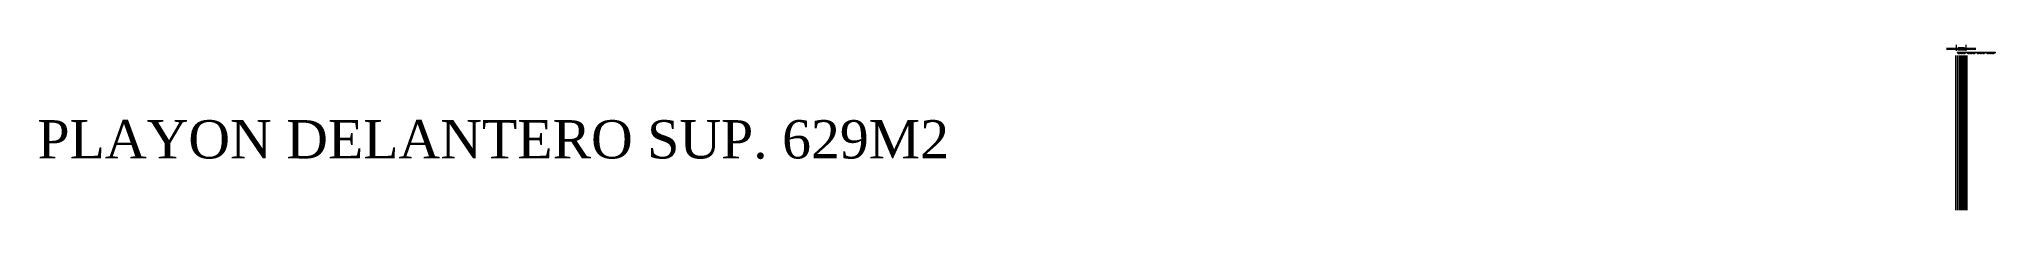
# Model space of a CAD drawing. Header units: millimetres. Extents: x 1972 to 5740, y 370 to 952.
# Drawn here: x 2702 to 2753.2, y 514.5 to 518.8 of the extents above; entities that cross this region are included whole.
import ezdxf

# ---------------------------------------------------------------- set-up
doc = ezdxf.new("R2010")
doc.units = ezdxf.units.MM
doc.header["$LTSCALE"] = 15
for name, color, linetype, lineweight in [('000 ALE 00', 24, 'Continuous', 0), ('000 ALE GRIS MEDIO', 252, 'Continuous', 0), ('000 ALE MUROS NUEVOS', 20, 'Continuous', 5)]:
    doc.layers.add(name, color=color, linetype=linetype, lineweight=lineweight)

msp = doc.modelspace()

# ---------------------------------------------------------------- texts
at = {"layer": '000 ALE MUROS NUEVOS', "insert": (2713.91917, 516.34333), "char_height": 1, "attachment_point": 5}
msp.add_mtext_dynamic_manual_height_columns('\\pxqc;{\\fTimes New Roman|b0|i0|c0|p18;PLAYON DELANTERO SUP. 629M2}', width=55.2402706, gutter_width=62.5, heights=[12.19901], dxfattribs=at)

# ---------------------------------------------------------------- linework, layer by layer
at = {"layer": '000 ALE 00'}
for p, q in [((2752.17692, 518.65835), (2752.17692, 518.82082)), ((2752.21992, 518.74542), (2752.38692, 518.74542)), ((2752.42992, 518.65835), (2752.42992, 518.82082)), ((2751.91304, 518.73263), (2752.67753, 518.73263)), ((2751.91304, 518.70963), (2752.67753, 518.70963)), ((2751.91304, 518.70463), (2752.67753, 518.70463)), ((2752.13392, 518.70463), (2752.16192, 518.73263)), ((2752.16133, 518.70463), (2752.20133, 518.70463)), ((2752.16133, 514.50183), (2752.16133, 518.54183)), ((2752.21992, 518.70463), (2752.19192, 518.73263)), ((2752.19192, 518.62363), (2753.19192, 518.62363)), ((2752.21842, 518.70463), (2752.21842, 518.66839)), ((2752.21842, 518.68651), (2752.38842, 518.68651)), ((2752.25242, 518.70463), (2752.25742, 518.70963)), ((2752.25242, 518.70463), (2752.25242, 518.66839)), ((2752.25983, 514.50183), (2752.25983, 518.54183)), ((2752.28642, 518.70463), (2752.28142, 518.70963)), ((2752.28642, 518.70463), (2752.28642, 518.66839)), ((2752.32042, 518.70463), (2752.32542, 518.70963)), ((2752.32042, 518.70463), (2752.32042, 518.66839)), ((2752.35442, 518.70463), (2752.34942, 518.70963)), ((2752.35442, 518.70463), (2752.35442, 518.66839)), ((2752.35833, 514.50183), (2752.35833, 518.54183)), ((2752.38692, 518.70463), (2752.41492, 518.73263)), ((2752.38842, 518.70463), (2752.38842, 518.66839)), ((2752.47292, 518.70463), (2752.44492, 518.73263)), ((2752.45683, 514.50183), (2752.45683, 518.54183))]:
    msp.add_line(p, q, dxfattribs=at)
for points in [[(2752.19192, 518.73263), (2752.19192, 518.73263), (2752.21992, 518.70463), (2752.25242, 518.70463), (2752.25742, 518.70963), (2752.28142, 518.70963), (2752.28642, 518.70463), (2752.32042, 518.70463), (2752.32542, 518.70963), (2752.34942, 518.70963), (2752.35442, 518.70463), (2752.38692, 518.70463), (2752.41492, 518.73263), (2752.44492, 518.73263)], [(2752.19192, 518.61905), (2752.19192, 518.61905), (2752.21992, 518.59105), (2752.25242, 518.59105), (2752.25742, 518.59605), (2752.28142, 518.59605), (2752.28642, 518.59105), (2752.32042, 518.59105), (2752.32542, 518.59605), (2752.34942, 518.59605), (2752.35442, 518.59105), (2752.38692, 518.59105), (2752.41492, 518.61905), (2752.44492, 518.61905)], [(2752.19192, 518.61905), (2752.21992, 518.59105), (2752.25242, 518.59105), (2752.25742, 518.59605), (2752.28142, 518.59605), (2752.28642, 518.59105), (2752.32042, 518.59105), (2752.32542, 518.59605), (2752.34942, 518.59605), (2752.35442, 518.59105), (2752.38692, 518.59105), (2752.41492, 518.61905), (2752.44492, 518.61905), (2752.47292, 518.59105), (2752.50542, 518.59105), (2752.51042, 518.59605), (2752.53442, 518.59605), (2752.53942, 518.59105), (2752.57342, 518.59105), (2752.57842, 518.59605), (2752.60242, 518.59605), (2752.60742, 518.59105), (2752.63992, 518.59105), (2752.66792, 518.61905), (2752.69792, 518.61905), (2752.72592, 518.59105), (2752.75842, 518.59105), (2752.76342, 518.59605), (2752.78742, 518.59605), (2752.79242, 518.59105), (2752.82642, 518.59105), (2752.83142, 518.59605), (2752.85542, 518.59605), (2752.86042, 518.59105), (2752.89292, 518.59105), (2752.92092, 518.61905), (2752.95092, 518.61905), (2752.97892, 518.59105), (2753.01142, 518.59105), (2753.01642, 518.59605), (2753.04042, 518.59605), (2753.04542, 518.59105), (2753.07942, 518.59105), (2753.08442, 518.59605), (2753.10842, 518.59605), (2753.11342, 518.59105), (2753.14592, 518.59105), (2753.17392, 518.61905), (2753.20392, 518.61905)], [(2752.44492, 518.61905), (2752.44492, 518.61905), (2752.47292, 518.59105), (2752.50542, 518.59105), (2752.51042, 518.59605), (2752.53442, 518.59605), (2752.53942, 518.59105), (2752.57342, 518.59105), (2752.57842, 518.59605), (2752.60242, 518.59605), (2752.60742, 518.59105), (2752.63992, 518.59105), (2752.66792, 518.61905), (2752.69792, 518.61905)], [(2752.69792, 518.61905), (2752.69792, 518.61905), (2752.72592, 518.59105), (2752.75842, 518.59105), (2752.76342, 518.59605), (2752.78742, 518.59605), (2752.79242, 518.59105), (2752.82642, 518.59105), (2752.83142, 518.59605), (2752.85542, 518.59605), (2752.86042, 518.59105), (2752.89292, 518.59105), (2752.92092, 518.61905), (2752.95092, 518.61905)], [(2752.95092, 518.61905), (2752.95092, 518.61905), (2752.97892, 518.59105), (2753.01142, 518.59105), (2753.01642, 518.59605), (2753.04042, 518.59605), (2753.04542, 518.59105), (2753.07942, 518.59105), (2753.08442, 518.59605), (2753.10842, 518.59605), (2753.11342, 518.59105), (2753.14592, 518.59105), (2753.17392, 518.61905), (2753.20392, 518.61905)]]:
    msp.add_lwpolyline(points, dxfattribs=at)
at = {"layer": '000 ALE GRIS MEDIO'}
for p, q in [((2752.19908, 514.50183), (2752.19908, 518.54183)), ((2752.22208, 514.50183), (2752.22208, 518.54183)), ((2752.29758, 514.50183), (2752.29758, 518.54183)), ((2752.32058, 514.50183), (2752.32058, 518.54183)), ((2752.39608, 514.50183), (2752.39608, 518.54183)), ((2752.41908, 514.50183), (2752.41908, 518.54183))]:
    msp.add_line(p, q, dxfattribs=at)

msp.set_redraw_order([(e.dxf.handle, doc.entitydb.next_handle()) for e in msp.query("TEXT MTEXT ATTDEF DIMENSION ARC_DIMENSION")])  # texts and dimensions are drawn at this point

doc.saveas('drawing.dxf')
